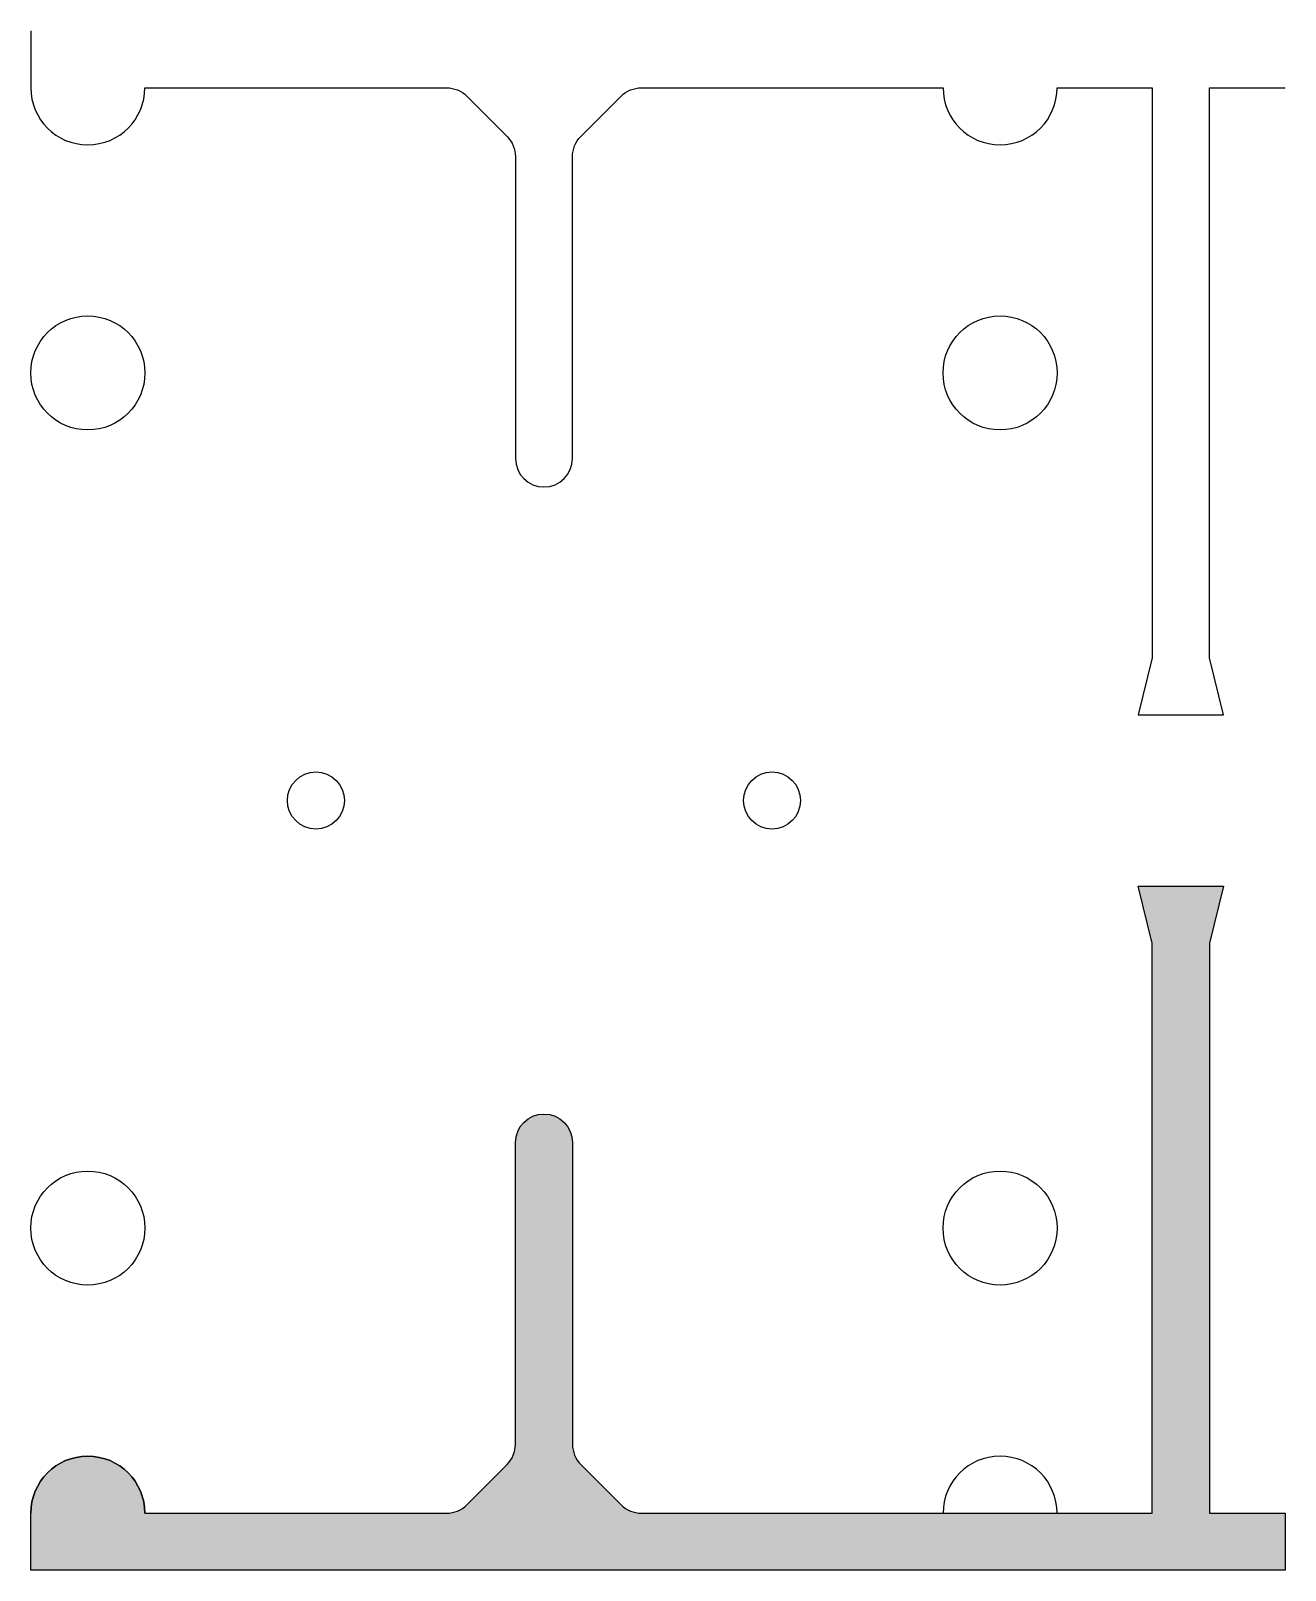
# Model space of a CAD drawing. Header units: inches. Extents: x 0 to 270, y 106 to 215.
# Drawn here: x 61.67 to 83.67, y 179.32 to 206.32 of the extents above; entities that cross this region are included whole.
import ezdxf

# ---------------------------------------------------------------- set-up
doc = ezdxf.new("R2010")
doc.units = ezdxf.units.IN
doc.header["$MEASUREMENT"] = 0

msp = doc.modelspace()

# ---------------------------------------------------------------- hatches: boundary and pattern name
h = msp.add_hatch()
h.set_pattern_fill('ANGLE', color=256)
h.set_pattern_definition([(0, (0, 0), (0, 0.275), [0.2, -0.075]), (90, (0, 0), (-0.275, 2e-17), [0.2, -0.075])])
h.paths.add_polyline_path([(83.67258, 180.31842), (82.34186, 180.31842), (82.34186, 190.31842), (82.59186, 191.31842), (81.09186, 191.31842), (81.34186, 190.31842), (81.34186, 180.31842), (79.67258, 180.31842), (77.67258, 180.31842), (72.37968, 180.31842, -0.19891237), (72.02613, 180.46487), (71.31902, 181.17198, -0.19891237), (71.17258, 181.52553), (71.17258, 186.81842, 0.41421356), (70.67258, 187.31842, 0.41421356), (70.17258, 186.81842), (70.17258, 181.52553, -0.19891237), (70.02613, 181.17198), (69.31902, 180.46487, -0.19891237), (68.96547, 180.31842), (63.67258, 180.31842, 1), (61.67258, 180.31842), (61.67258, 179.56842), (61.67258, 179.31842), (79.67258, 179.31842), (83.67258, 179.31842), (83.67258, 179.56842)])

# ---------------------------------------------------------------- linework, layer by layer
for p, q in [((63.67258, 205.31842), (68.96547, 205.31842)), ((72.37968, 205.31842), (77.67258, 205.31842)), ((79.67258, 205.31842), (81.34186, 205.31842)), ((82.34186, 205.31842), (83.67258, 205.31842)), ((77.67258, 180.31842), (79.67258, 180.31842))]:
    msp.add_line(p, q)
for points in [[(61.67258, 206.31842), (61.67258, 206.06842), (61.67258, 205.31842, 1), (63.67258, 205.31842), (68.96547, 205.31842, -0.19891237), (69.31902, 205.17198), (70.02613, 204.46487, -0.19891237), (70.17258, 204.11132), (70.17258, 198.81842, 0.41421356), (70.67258, 198.31842, 0.41421356), (71.17258, 198.81842), (71.17258, 204.11132, -0.19891237), (71.31902, 204.46487), (72.02613, 205.17198, -0.19891237), (72.37968, 205.31842), (77.67258, 205.31842)], [(79.67258, 180.31842), (79.67258, 180.31842), (81.34186, 180.31842), (81.34186, 190.31842), (81.09186, 191.31842), (82.59186, 191.31842), (82.34186, 190.31842), (82.34186, 180.31842), (83.67258, 180.31842), (83.67258, 179.56842), (83.67258, 179.31842), (79.67258, 179.31842), (61.67258, 179.31842), (61.67258, 179.56842), (61.67258, 180.31842, -1), (63.67258, 180.31842), (68.96547, 180.31842, 0.19891237), (69.31902, 180.46487), (70.02613, 181.17198, 0.19891237), (70.17258, 181.52553), (70.17258, 186.81842, -0.41421356), (70.67258, 187.31842, -0.41421356), (71.17258, 186.81842), (71.17258, 181.52553, 0.19891237), (71.31902, 181.17198), (72.02613, 180.46487, 0.19891237), (72.37968, 180.31842), (77.67258, 180.31842)]]:
    msp.add_lwpolyline(points, format="xyb")
msp.add_lwpolyline([(79.67258, 205.31842), (79.67258, 205.31842), (81.34186, 205.31842), (81.34186, 195.31842), (81.09186, 194.31842), (82.59186, 194.31842), (82.34186, 195.31842), (82.34186, 205.31842), (83.67258, 205.31842)])
for centre, radius in [((62.67258, 200.31842), 1), ((78.67258, 200.31842), 1), ((66.67258, 192.81842), 0.5), ((74.67258, 192.81842), 0.5), ((62.67258, 185.31842), 1), ((78.67258, 185.31842), 1)]:
    msp.add_circle(centre, radius)
for centre, start, end in [((62.67258, 205.31842), 180, 0), ((78.67258, 205.31842), 180, 0), ((62.67258, 180.31842), 0, 180), ((78.67258, 180.31842), 0, 180)]:
    msp.add_arc(centre, 1, start, end)

doc.saveas('drawing.dxf')
